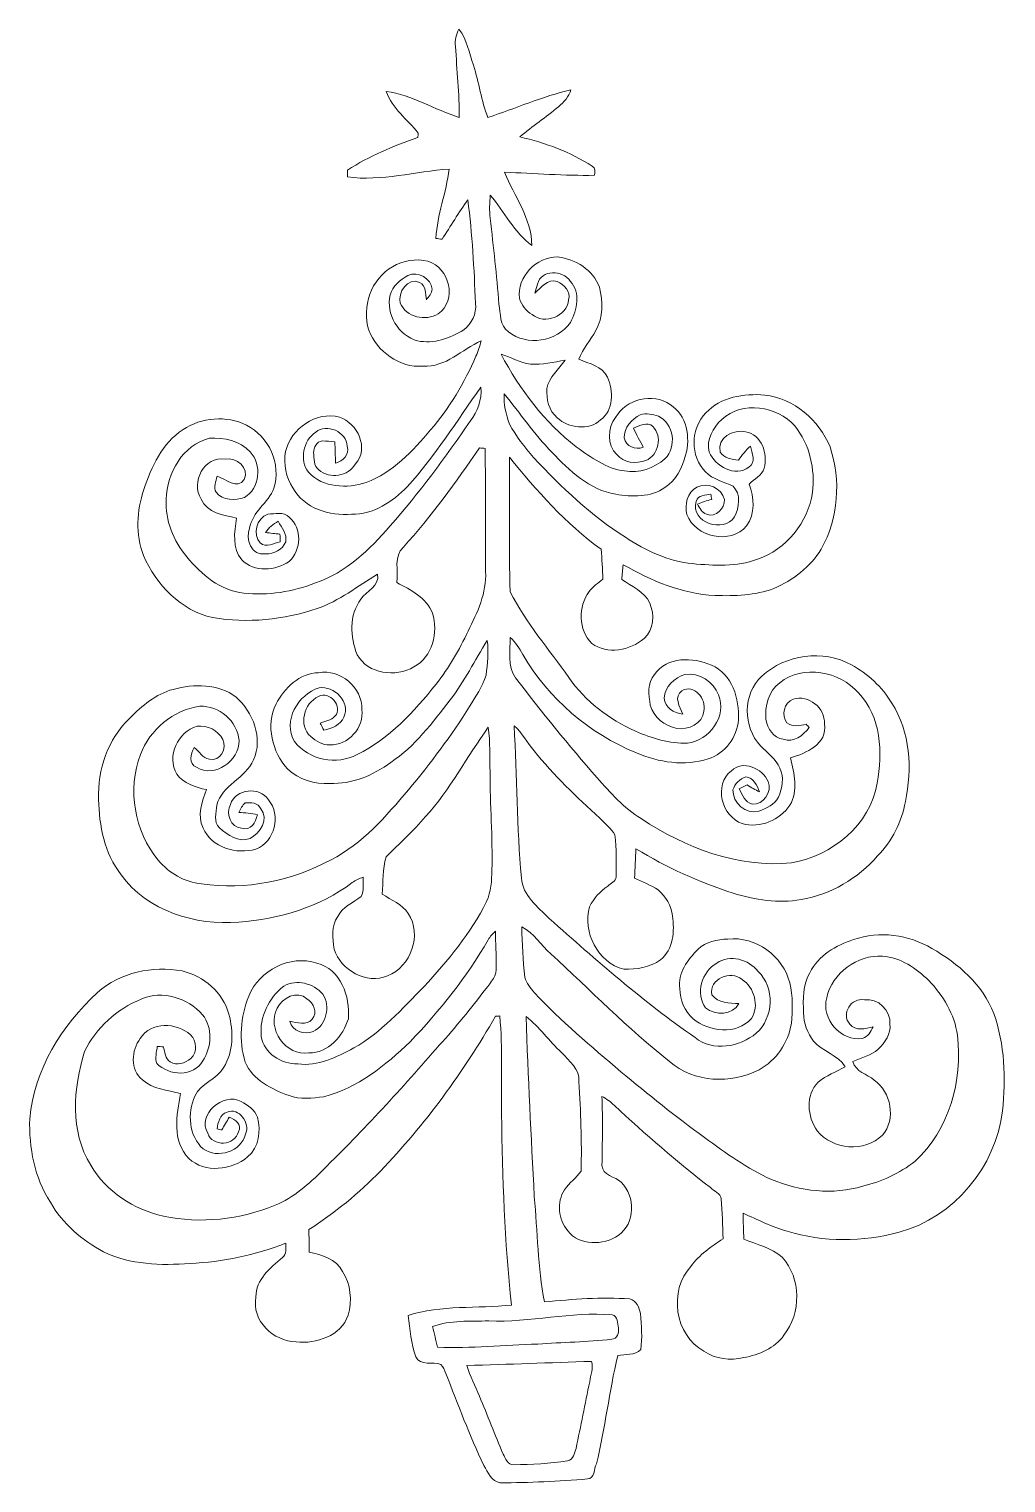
# Model space of a CAD drawing. Header units: centimetres. Extents: x -10.7 to 10.7, y -16 to 16.
import ezdxf

# ---------------------------------------------------------------- set-up
doc = ezdxf.new("R2010")
doc.units = ezdxf.units.CM
doc.header["$MEASUREMENT"] = 0
doc.layers.add('Layer 1', color=7, linetype='Continuous')

msp = doc.modelspace()

# ---------------------------------------------------------------- linework, layer by layer
at = {"layer": 'Layer 1', "color": 8, "lineweight": 9}
for points, knots in [([(-1.34768, 15.59312), (-1.3759, 15.72823), (-1.3318, 15.85664), (-1.27465, 15.97482), (-1.27465, 15.97482), (-1.09579, 15.74411), (-1.05099, 15.44777), (-0.95786, 15.1786), (-0.95786, 15.1786), (-0.83086, 14.80184), (-0.78711, 14.40038), (-0.63754, 14.03137), (-0.63754, 14.03137), (-0.02829, 14.23034), (0.5605, 14.49245), (1.18491, 14.64309), (1.18491, 14.64309), (1.15034, 14.48575), (1.02863, 14.37251), (0.91328, 14.26914), (0.91328, 14.26914), (0.64023, 14.0349), (0.33578, 13.83981), (0.06484, 13.60345), (0.06484, 13.60345), (0.624, 13.47645), (1.17398, 13.27466), (1.65517, 12.95928), (1.65517, 12.95928), (1.73525, 12.92083), (1.71514, 12.83228), (1.70703, 12.76102), (1.70703, 12.76102), (1.04521, 12.74938), (0.38587, 12.80441), (-0.27488, 12.8291), (-0.27488, 12.8291), (-0.05686, 12.29817), (0.31884, 11.81945), (0.32943, 11.22044), (0.32943, 11.22044), (-0.06357, 11.5076), (-0.27806, 11.96233), (-0.58638, 12.32745), (-0.58638, 12.32745), (-0.59979, 12.15706), (-0.60931, 11.98596), (-0.58638, 11.81593), (-0.58638, 11.81593), (-0.51724, 11.18763), (-0.44351, 10.55968), (-0.39553, 9.92927), (-0.39553, 9.92927), (-0.35602, 9.72431), (-0.38565, 9.45196), (-0.1881, 9.32108), (-0.1881, 9.32108), (0.22007, 9.00005), (0.88011, 9.09566), (1.17504, 9.5271), (1.17504, 9.5271), (1.32426, 9.80403), (1.40716, 10.17868), (1.1701, 10.43198), (1.1701, 10.43198), (1.01629, 10.68774), (0.52275, 10.69621), (0.45325, 10.36742), (0.45325, 10.36742), (0.42962, 10.30392), (0.4088, 10.23936), (0.39081, 10.1741), (0.39081, 10.1741), (0.54215, 10.28381), (0.66386, 10.49724), (0.88611, 10.42986), (0.88611, 10.42986), (1.03357, 10.35613), (1.1895, 10.20796), (1.13482, 10.0217), (1.13482, 10.0217), (1.10307, 9.66433), (0.60495, 9.46501), (0.33366, 9.70138), (0.33366, 9.70138), (0.19714, 9.77793), (0.10189, 9.91163), (0.05391, 10.05839), (0.05391, 10.05839), (-0.00183, 10.52652), (0.43068, 10.97773), (0.89669, 10.96644), (0.89669, 10.96644), (1.28793, 10.92128), (1.67563, 10.68421), (1.81145, 10.29969), (1.81145, 10.29969), (1.89823, 9.99065), (1.89188, 9.63893), (1.73701, 9.35142), (1.73701, 9.35142), (1.62201, 9.1334), (1.44209, 8.95313), (1.35989, 8.71713), (1.35989, 8.71713), (1.58426, 8.61764), (1.87812, 8.5739), (1.98995, 8.32343), (1.98995, 8.32343), (2.12436, 8.03097), (2.12577, 7.59106), (1.83755, 7.38292), (1.83755, 7.38292), (1.57403, 7.14726), (1.13482, 7.19771), (0.88752, 7.43196), (0.88752, 7.43196), (0.69738, 7.58118), (0.64516, 7.844), (0.6561, 8.07189), (0.6561, 8.07189), (0.70761, 8.3266), (0.91257, 8.49876), (1.06179, 8.69666), (1.06179, 8.69666), (0.80885, 8.65398), (0.55556, 8.59577), (0.29768, 8.60847), (0.29768, 8.60847), (0.07084, 8.64798), (-0.13236, 8.75875), (-0.34861, 8.83037), (-0.34861, 8.83037), (0.06343, 8.0539), (0.60565, 7.33106), (1.30486, 6.79061), (1.30486, 6.79061), (1.62659, 6.56553), (1.96173, 6.31048), (2.3646, 6.26461), (2.3646, 6.26461), (2.68281, 6.19688), (3.01266, 6.32706), (3.25325, 6.53167), (3.25325, 6.53167), (3.52066, 6.79096), (3.44763, 7.30496), (3.10896, 7.46618), (3.10896, 7.46618), (2.98161, 7.51133), (2.83838, 7.53426), (2.70715, 7.49969), (2.70715, 7.49969), (2.52618, 7.39985), (2.34908, 7.21394), (2.35825, 6.9931), (2.35825, 6.9931), (2.3893, 6.80048), (2.60696, 6.71688), (2.777, 6.7832), (2.777, 6.7832), (2.70186, 6.9229), (2.62425, 7.06224), (2.55898, 7.20688), (2.55898, 7.20688), (2.69445, 7.24604), (2.86414, 7.35823), (2.9869, 7.23899), (2.9869, 7.23899), (3.20527, 7.02873), (3.11037, 6.60681), (2.8338, 6.49251), (2.8338, 6.49251), (2.61896, 6.41525), (2.34908, 6.43853), (2.19492, 6.62268), (2.19492, 6.62268), (1.96843, 6.82976), (1.99454, 7.20759), (2.16669, 7.44078), (2.16669, 7.44078), (2.396, 7.83871), (2.98584, 7.99852), (3.36438, 7.72018), (3.36438, 7.72018), (3.74255, 7.49581), (3.81664, 6.99945), (3.70516, 6.60681), (3.70516, 6.60681), (3.62755, 6.33552), (3.49631, 6.05577), (3.25219, 5.89737), (3.25219, 5.89737), (2.93857, 5.67971), (2.53147, 5.69417), (2.17058, 5.74921), (2.17058, 5.74921), (1.59414, 5.8494), (1.15352, 6.26814), (0.76617, 6.6756), (0.76617, 6.6756), (0.38164, 7.07353), (0.07155, 7.53356), (-0.28123, 7.95724), (-0.28123, 7.95724), (-0.29922, 7.7297), (-0.23325, 7.50675), (-0.16517, 7.29226), (-0.16517, 7.29226), (-0.01982, 7.02697), (0.16927, 6.78743), (0.36753, 6.55954), (0.36753, 6.55954), (0.97113, 5.90196), (1.63224, 5.28742), (2.38577, 4.80411), (2.38577, 4.80411), (2.82851, 4.51131), (3.32416, 4.27671), (3.85932, 4.22591), (3.85932, 4.22591), (4.3331, 4.18217), (4.83052, 4.15006), (5.28419, 4.32222), (5.28419, 4.32222), (5.91743, 4.53741), (6.39474, 5.13149), (6.49563, 5.78801), (6.49563, 5.78801), (6.55807, 6.30236), (6.43142, 6.84634), (6.10616, 7.25486), (6.10616, 7.25486), (5.71634, 7.69478), (4.9554, 7.80943), (4.50349, 7.39738), (4.50349, 7.39738), (4.3077, 7.22099), (4.1553, 6.94618), (4.2248, 6.67666), (4.2248, 6.67666), (4.35568, 6.36692), (4.7963, 6.1168), (5.09792, 6.34364), (5.09792, 6.34364), (5.25914, 6.44841), (5.16883, 6.66114), (5.13038, 6.81036), (5.13038, 6.81036), (5.02949, 6.71864), (4.94694, 6.60998), (4.86721, 6.49992), (4.86721, 6.49992), (4.72645, 6.5232), (4.54865, 6.54119), (4.46751, 6.67878), (4.46751, 6.67878), (4.37932, 6.99345), (4.7642, 7.18607), (5.02349, 7.12433), (5.02349, 7.12433), (5.38297, 7.06789), (5.51561, 6.63538), (5.43483, 6.32388), (5.43483, 6.32388), (5.37662, 6.16654), (5.21787, 6.08082), (5.1011, 5.97357), (5.1011, 5.97357), (5.21081, 5.67548), (5.24221, 5.32587), (5.04677, 5.05423), (5.04677, 5.05423), (4.69646, 4.63478), (3.92035, 4.8087), (3.73338, 5.30365), (3.73338, 5.30365), (3.68223, 5.51884), (3.73797, 5.79754), (3.95281, 5.90302), (3.95281, 5.90302), (4.17541, 6.03108), (4.50279, 5.88608), (4.56064, 5.63773), (4.56064, 5.63773), (4.57476, 5.44088), (4.36979, 5.23133), (4.16483, 5.31141), (4.16483, 5.31141), (4.06287, 5.34492), (4.01631, 5.44899), (3.96445, 5.53331), (3.96445, 5.53331), (4.0664, 5.57564), (4.17118, 5.61127), (4.27948, 5.63455), (4.27948, 5.63455), (4.27384, 5.67442), (4.2689, 5.71428), (4.26361, 5.75379), (4.26361, 5.75379), (4.15812, 5.72663), (3.96621, 5.74109), (3.94187, 5.59328), (3.94187, 5.59328), (3.79759, 5.12938), (4.55359, 4.8849), (4.77831, 5.2532), (4.77831, 5.2532), (4.88767, 5.45252), (4.92824, 5.75908), (4.74938, 5.92842), (4.74938, 5.92842), (4.54336, 6.02437), (4.31194, 6.07941), (4.14049, 6.24027), (4.14049, 6.24027), (3.80499, 6.5867), (3.80782, 7.19842), (4.15142, 7.53849), (4.15142, 7.53849), (4.47139, 7.89374), (4.99456, 7.96712), (5.44717, 7.93219), (5.44717, 7.93219), (6.09029, 7.86164), (6.63604, 7.3801), (6.87981, 6.79484), (6.87981, 6.79484), (7.12322, 6.06212), (7.06889, 5.2211), (6.68684, 4.54518), (6.68684, 4.54518), (6.44906, 4.14936), (6.06524, 3.86184), (5.64685, 3.67946), (5.64685, 3.67946), (5.23516, 3.52388), (4.78713, 3.51224), (4.35321, 3.52565), (4.35321, 3.52565), (3.63037, 3.56128), (2.95409, 3.85161), (2.33285, 4.20263), (2.33285, 4.20263), (2.32121, 4.09538), (2.3131, 3.98602), (2.30357, 3.87772), (2.30357, 3.87772), (2.52406, 3.72673), (2.79534, 3.61243), (2.91882, 3.36055), (2.91882, 3.36055), (3.02641, 3.10549), (3.01195, 2.77741), (2.79429, 2.58091), (2.79429, 2.58091), (2.48913, 2.31562), (1.9836, 2.22143), (1.64317, 2.47331), (1.64317, 2.47331), (1.34896, 2.76753), (1.33978, 3.28611), (1.58673, 3.61102), (1.58673, 3.61102), (1.66504, 3.72426), (1.78287, 3.7994), (1.88835, 3.88407), (1.88835, 3.88407), (1.88094, 4.1042), (1.87071, 4.32328), (1.84814, 4.54165), (1.84814, 4.54165), (1.07273, 5.10433), (0.43597, 5.82788), (-0.16693, 6.56553), (-0.16693, 6.56553), (-0.14859, 5.57881), (-0.18916, 4.58821), (-0.14647, 3.60396), (-0.14647, 3.60396), (0.20066, 2.92804), (0.7009, 2.34173), (1.14011, 1.72401), (1.14011, 1.72401), (1.49747, 1.1959), (2.02805, 0.80538), (2.60414, 0.54326), (2.60414, 0.54326), (2.96609, 0.3891), (3.35097, 0.25928), (3.75067, 0.28362), (3.75067, 0.28362), (4.22198, 0.33125), (4.63155, 0.88193), (4.42624, 1.33878), (4.42624, 1.33878), (4.31899, 1.63017), (4.00043, 1.83796), (3.68893, 1.79245), (3.68893, 1.79245), (3.46915, 1.71519), (3.24196, 1.52046), (3.23455, 1.2714), (3.23455, 1.2714), (3.24831, 1.05832), (3.45292, 0.93555), (3.6473, 0.91791), (3.6473, 0.91791), (3.57957, 1.07631), (3.4374, 1.30456), (3.62578, 1.43156), (3.62578, 1.43156), (3.89037, 1.59489), (4.17259, 1.23894), (4.10591, 0.98671), (4.10591, 0.98671), (4.09462, 0.70625), (3.75525, 0.56831), (3.51219, 0.60324), (3.51219, 0.60324), (3.2536, 0.66462), (2.99572, 0.84383), (2.93046, 1.11441), (2.93046, 1.11441), (2.89518, 1.33913), (2.85532, 1.6023), (3.02324, 1.78786), (3.02324, 1.78786), (3.29206, 2.18933), (3.8752, 2.17239), (4.27313, 1.996), (4.27313, 1.996), (4.72998, 1.79809), (4.89649, 1.25305), (4.8658, 0.79303), (4.8658, 0.79303), (4.84392, 0.40674), (4.57017, 0.05537), (4.20328, -0.06528), (4.20328, -0.06528), (3.68258, -0.23426), (3.11849, -0.14077), (2.62425, 0.06631), (2.62425, 0.06631), (1.5892, 0.49141), (0.69279, 1.25729), (0.13081, 2.22672), (0.13081, 2.22672), (0.05461, 2.36466), (-0.03288, 2.49765), (-0.14823, 2.60596), (-0.14823, 2.60596), (-0.14224, 2.31209), (-0.21738, 1.97484), (-0.03041, 1.71801), (-0.03041, 1.71801), (0.54109, 0.96519), (1.13976, 0.23282), (1.75994, -0.4805), (1.75994, -0.4805), (2.05769, -0.80541), (2.34767, -1.14866), (2.73043, -1.37902), (2.73043, -1.37902), (3.6981, -2.02002), (4.85662, -2.4684), (6.0342, -2.35022), (6.0342, -2.35022), (6.92249, -2.19782), (7.76457, -1.51978), (7.91274, -0.59762), (7.91274, -0.59762), (8.03868, 0.07583), (8.00799, 0.86288), (7.50352, 1.38323), (7.50352, 1.38323), (7.09218, 1.86759), (6.28855, 2.01364), (5.77632, 1.60865), (5.77632, 1.60865), (5.52373, 1.42733), (5.44153, 1.09325), (5.47293, 0.79797), (5.47293, 0.79797), (5.49939, 0.59795), (5.64156, 0.39898), (5.85075, 0.36617), (5.85075, 0.36617), (6.08429, 0.27868), (6.28432, 0.45507), (6.4219, 0.62088), (6.4219, 0.62088), (6.40602, 0.63922), (6.37427, 0.67626), (6.35805, 0.69461), (6.35805, 0.69461), (6.2187, 0.67097), (6.05219, 0.62476), (5.93366, 0.73059), (5.93366, 0.73059), (5.79431, 0.8911), (5.87474, 1.17297), (6.07089, 1.24494), (6.07089, 1.24494), (6.40744, 1.35395), (6.78209, 1.05444), (6.75527, 0.70237), (6.75527, 0.70237), (6.83289, 0.26069), (6.35099, 0.06066), (6.01338, -0.04411), (6.01338, -0.04411), (6.08676, -0.38489), (6.19259, -0.76096), (5.99892, -1.08269), (5.99892, -1.08269), (5.77385, -1.40901), (5.34169, -1.5988), (4.95117, -1.48909), (4.95117, -1.48909), (4.50032, -1.32963), (4.31158, -0.63642), (4.71375, -0.32704), (4.71375, -0.32704), (4.96493, -0.07939), (5.39814, -0.27518), (5.52161, -0.56481), (5.52161, -0.56481), (5.61369, -0.79306), (5.41719, -1.08092), (5.16919, -1.05694), (5.16919, -1.05694), (5.01149, -1.02554), (4.95223, -0.84809), (4.88379, -0.72638), (4.88379, -0.72638), (4.94129, -0.69675), (4.99915, -0.66747), (5.057, -0.63748), (5.057, -0.63748), (5.14626, -0.69287), (5.23692, -0.74543), (5.33217, -0.79059), (5.33217, -0.79059), (5.27608, -0.65336), (5.19776, -0.4685), (5.02737, -0.46321), (5.02737, -0.46321), (4.90072, -0.50625), (4.77866, -0.61385), (4.74656, -0.74684), (4.74656, -0.74684), (4.73597, -1.02589), (5.03337, -1.3), (5.31312, -1.21357), (5.31312, -1.21357), (5.48104, -1.15571), (5.66307, -1.07034), (5.75092, -0.90665), (5.75092, -0.90665), (5.82959, -0.70804), (5.87404, -0.47097), (5.78055, -0.26989), (5.78055, -0.26989), (5.68318, -0.07022), (5.50644, 0.06948), (5.35228, 0.22153), (5.35228, 0.22153), (4.9614, 0.6364), (4.95717, 1.36241), (5.38262, 1.75611), (5.38262, 1.75611), (5.90191, 2.22884), (6.72882, 2.34455), (7.349, 2.00412), (7.349, 2.00412), (7.70742, 1.80127), (8.02598, 1.51905), (8.23624, 1.16204), (8.23624, 1.16204), (8.64616, 0.52704), (8.68709, -0.28118), (8.5361, -1.00472), (8.5361, -1.00472), (8.45849, -1.45205), (8.24294, -1.87256), (7.92544, -2.19747), (7.92544, -2.19747), (7.4954, -2.69524), (6.89392, -3.04554), (6.24481, -3.15773), (6.24481, -3.15773), (5.74598, -3.24945), (5.23339, -3.15949), (4.75256, -3.01909), (4.75256, -3.01909), (4.00643, -2.77567), (3.28676, -2.44935), (2.61543, -2.04224), (2.61543, -2.04224), (2.60202, -2.25673), (2.59285, -2.47157), (2.58579, -2.68677), (2.58579, -2.68677), (2.76007, -2.77002), (2.94492, -2.83564), (3.10544, -2.94535), (3.10544, -2.94535), (3.26419, -3.09634), (3.40318, -3.28826), (3.41764, -3.51509), (3.41764, -3.51509), (3.46809, -3.8467), (3.43564, -4.25592), (3.15412, -4.48206), (3.15412, -4.48206), (2.92658, -4.65174), (2.62354, -4.69443), (2.34767, -4.68772), (2.34767, -4.68772), (1.77617, -4.54802), (1.43362, -3.86681), (1.59802, -3.31436), (1.59802, -3.31436), (1.68727, -3.13127), (1.82591, -2.97711), (1.99383, -2.86316), (1.99383, -2.86316), (2.05874, -2.80142), (2.17093, -2.75909), (2.18116, -2.65714), (2.18116, -2.65714), (2.18539, -2.35022), (2.18433, -2.04189), (2.15435, -1.73674), (2.15435, -1.73674), (2.06651, -1.59563), (1.93986, -1.4845), (1.82274, -1.3695), (1.82274, -1.3695), (1.31086, -0.9063), (0.81062, -0.42617), (0.37776, 0.11288), (0.37776, 0.11288), (0.22783, 0.29385), (0.11353, 0.50305), (-0.06004, 0.66286), (-0.06004, 0.66286), (-0.0043, -0.45016), (-0.00465, -1.56846), (0.09942, -2.67866), (0.09942, -2.67866), (0.12129, -3.06953), (0.46031, -3.31683), (0.71149, -3.57401), (0.71149, -3.57401), (1.7423, -4.49017), (2.78088, -5.40598), (3.91683, -6.19091), (3.91683, -6.19091), (4.30982, -6.50418), (4.89719, -6.40187), (5.2595, -6.09354), (5.2595, -6.09354), (5.64156, -5.75629), (5.67683, -5.09377), (5.29901, -4.73641), (5.29901, -4.73641), (5.09687, -4.47077), (4.67565, -4.35294), (4.39025, -4.55508), (4.39025, -4.55508), (4.06358, -4.73782), (3.91577, -5.22994), (4.14578, -5.53721), (4.14578, -5.53721), (4.36626, -5.71572), (4.73527, -5.70372), (4.87956, -5.44055), (4.87956, -5.44055), (4.6693, -5.43985), (4.42306, -5.43844), (4.2823, -5.25005), (4.2823, -5.25005), (4.21492, -4.9001), (4.69999, -4.70501), (4.94623, -4.91209), (4.94623, -4.91209), (5.21963, -5.09095), (5.33217, -5.49453), (5.15155, -5.77499), (5.15155, -5.77499), (4.81994, -6.14011), (4.22586, -6.06426), (3.8692, -5.77746), (3.8692, -5.77746), (3.68928, -5.60671), (3.57569, -5.36647), (3.58133, -5.11635), (3.58133, -5.11635), (3.52242, -4.77521), (3.75702, -4.47641), (3.97927, -4.24922), (3.97927, -4.24922), (4.15142, -4.07812), (4.40331, -4.03403), (4.63684, -4.02627), (4.63684, -4.02627), (5.24574, -3.95642), (5.85075, -4.40092), (5.99645, -4.99041), (5.99645, -4.99041), (6.0663, -5.28145), (6.05607, -5.58519), (6.02996, -5.88117), (6.02996, -5.88117), (5.96294, -6.30239), (5.69906, -6.69538), (5.32053, -6.89752), (5.32053, -6.89752), (4.70775, -7.2242), (3.88931, -7.17622), (3.35379, -6.71831), (3.35379, -6.71831), (2.43481, -5.98559), (1.60754, -5.1481), (0.74676, -4.35012), (0.74676, -4.35012), (0.52698, -4.16103), (0.37317, -3.88939), (0.10859, -3.75604), (0.10859, -3.75604), (0.11318, -4.1254), (0.1294, -4.49511), (0.17703, -4.862), (0.17703, -4.862), (0.20878, -4.99429), (0.29803, -5.10365), (0.38517, -5.2049), (0.38517, -5.2049), (0.9676, -5.83566), (1.63259, -6.38212), (2.28276, -6.94092), (2.28276, -6.94092), (2.8853, -7.43445), (3.48502, -7.93293), (4.11967, -8.38554), (4.11967, -8.38554), (4.58746, -8.72774), (5.06265, -9.06993), (5.59252, -9.31017), (5.59252, -9.31017), (6.22223, -9.56452), (6.94154, -9.65977), (7.59947, -9.45446), (7.59947, -9.45446), (8.01399, -9.35603), (8.40945, -9.17294), (8.74635, -8.91118), (8.74635, -8.91118), (9.50236, -8.21903), (9.79728, -7.13777), (9.6791, -6.14046), (9.6791, -6.14046), (9.62018, -5.67903), (9.36689, -5.26734), (9.05151, -4.93537), (9.05151, -4.93537), (8.7714, -4.66973), (8.43309, -4.42984), (8.03586, -4.3995), (8.03586, -4.3995), (7.48235, -4.36493), (6.92602, -4.7731), (6.80819, -5.31637), (6.80819, -5.31637), (6.67625, -5.77569), (7.12181, -6.28934), (7.59524, -6.20749), (7.59524, -6.20749), (7.71342, -6.17151), (7.77692, -6.05721), (7.82666, -5.95314), (7.82666, -5.95314), (7.65768, -5.98912), (7.44107, -6.06356), (7.31619, -5.89422), (7.31619, -5.89422), (7.11229, -5.67374), (7.34971, -5.29909), (7.63546, -5.36294), (7.63546, -5.36294), (7.93461, -5.30826), (8.21824, -5.60107), (8.19708, -5.89352), (8.19708, -5.89352), (8.22107, -6.11295), (8.08877, -6.30027), (7.9392, -6.44421), (7.9392, -6.44421), (7.78362, -6.58708), (7.57019, -6.63047), (7.38287, -6.71584), (7.38287, -6.71584), (7.44107, -6.94656), (7.69261, -6.99031), (7.851, -7.12577), (7.851, -7.12577), (8.22283, -7.38718), (8.33466, -7.98337), (8.03374, -8.33897), (8.03374, -8.33897), (7.63722, -8.71821), (6.93978, -8.66), (6.59582, -8.23879), (6.59582, -8.23879), (6.38168, -7.93257), (6.33406, -7.45209), (6.6191, -7.17269), (6.6191, -7.17269), (6.79514, -7.02135), (7.01562, -6.94621), (7.21389, -6.8312), (7.21389, -6.8312), (7.0509, -6.56944), (6.71788, -6.49465), (6.51609, -6.27275), (6.51609, -6.27275), (6.38768, -6.08931), (6.29737, -5.87306), (6.29843, -5.64587), (6.29843, -5.64587), (6.28749, -5.34883), (6.27691, -5.02886), (6.43707, -4.76463), (6.43707, -4.76463), (6.62122, -4.38257), (7.0121, -4.16491), (7.39874, -4.03614), (7.39874, -4.03614), (7.96424, -3.83788), (8.60877, -3.92749), (9.11924, -4.23158), (9.11924, -4.23158), (9.69674, -4.56072), (10.22872, -5.0271), (10.47814, -5.65927), (10.47814, -5.65927), (10.72156, -6.34296), (10.74519, -7.0845), (10.67111, -7.80064), (10.67111, -7.80064), (10.52471, -9.0276), (9.60607, -10.14802), (8.40134, -10.46517), (8.40134, -10.46517), (7.60194, -10.68671), (6.73517, -10.69412), (5.94142, -10.444), (5.94142, -10.444), (5.60028, -10.35969), (5.29089, -10.19), (4.97057, -10.05171), (4.97057, -10.05171), (4.96846, -10.24186), (4.98045, -10.432), (4.98927, -10.6225), (4.98927, -10.6225), (5.27537, -10.73892), (5.58829, -10.81089), (5.82853, -11.01691), (5.82853, -11.01691), (6.25116, -11.48222), (6.24904, -12.24564), (5.86698, -12.73423), (5.86698, -12.73423), (5.66731, -13.02175), (5.31524, -13.15862), (4.98433, -13.2253), (4.98433, -13.2253), (4.69047, -13.29021), (4.36132, -13.26234), (4.11015, -13.08489), (4.11015, -13.08489), (3.46315, -12.73317), (3.32874, -11.7521), (3.82263, -11.21941), (3.82263, -11.21941), (4.00714, -10.96223), (4.27031, -10.78584), (4.53031, -10.61404), (4.53031, -10.61404), (4.52431, -10.32194), (4.51161, -10.02913), (4.48974, -9.73809), (4.48974, -9.73809), (4.47951, -9.6125), (4.32393, -9.56946), (4.25337, -9.48515), (4.25337, -9.48515), (3.51536, -8.92529), (2.81969, -8.31216), (2.14059, -7.68246), (2.14059, -7.68246), (2.06051, -7.60237), (1.96738, -7.53746), (1.8693, -7.48208), (1.8693, -7.48208), (1.88694, -7.98761), (1.87565, -8.49349), (1.8693, -8.99937), (1.8693, -8.99937), (1.87812, -9.22374), (2.15646, -9.24138), (2.29122, -9.36944), (2.29122, -9.36944), (2.60731, -9.68024), (2.60872, -10.27714), (2.22667, -10.5396), (2.22667, -10.5396), (1.89929, -10.75938), (1.37047, -10.77385), (1.11648, -10.43659), (1.11648, -10.43659), (0.91151, -10.19212), (0.86424, -9.80547), (1.04804, -9.5363), (1.04804, -9.5363), (1.14928, -9.38249), (1.31015, -9.27772), (1.41034, -9.12426), (1.41034, -9.12426), (1.42621, -8.47056), (1.40258, -7.81369), (1.36201, -7.16105), (1.36201, -7.16105), (1.38847, -6.87883), (1.14117, -6.7035), (0.97713, -6.51864), (0.97713, -6.51864), (0.71043, -6.26252), (0.49135, -5.95737), (0.20102, -5.7263), (0.20102, -5.7263), (0.24617, -7.04604), (0.31003, -8.36543), (0.38199, -9.68412), (0.38199, -9.68412), (0.44937, -10.4567), (0.45784, -11.23704), (0.60424, -12.00081), (0.60424, -12.00081), (1.22725, -11.93942), (1.85484, -11.8925), (2.48067, -11.93449), (2.48067, -11.93449), (2.62178, -11.97259), (2.69304, -12.12393), (2.71244, -12.25834), (2.71244, -12.25834), (2.73255, -12.51763), (2.76536, -12.78644), (2.7195, -13.04503), (2.7195, -13.04503), (2.59779, -13.18685), (2.38154, -13.14381), (2.21361, -13.1805), (2.21361, -13.1805), (2.0277, -13.96825), (1.94056, -14.77611), (1.74724, -15.56245), (1.74724, -15.56245), (1.68586, -15.66158), (1.71302, -15.88877), (1.55251, -15.89089), (1.55251, -15.89089), (0.91398, -15.93922), (0.27228, -15.97873), (-0.36801, -15.9745), (-0.36801, -15.9745), (-0.56416, -15.94416), (-0.64142, -15.74731), (-0.72573, -15.59597), (-0.72573, -15.59597), (-1.04111, -14.93733), (-1.29935, -14.25329), (-1.55934, -13.57173), (-1.55934, -13.57173), (-1.59039, -13.50329), (-1.61438, -13.42674), (-1.67188, -13.37594), (-1.67188, -13.37594), (-1.8391, -13.30644), (-2.12943, -13.41474), (-2.22116, -13.20978), (-2.22116, -13.20978), (-2.32276, -12.91627), (-2.35274, -12.60512), (-2.39331, -12.29926), (-2.39331, -12.29926), (-1.6613, -12.06113), (-0.8739, -12.15109), (-0.11895, -12.06889), (-0.11895, -12.06889), (-0.27347, -10.67436), (-0.31439, -9.27101), (-0.33873, -7.86907), (-0.33873, -7.86907), (-0.34544, -7.15117), (-0.31263, -6.43186), (-0.37683, -5.71572), (-0.37683, -5.71572), (-0.40082, -5.71713), (-0.4488, -5.72031), (-0.47244, -5.72207), (-0.47244, -5.72207), (-1.17305, -6.9515), (-2.02043, -8.1012), (-2.99833, -9.12461), (-2.99833, -9.12461), (-3.46823, -9.61532), (-4.0048, -10.03866), (-4.57136, -10.4119), (-4.57136, -10.4119), (-4.56995, -10.53572), (-4.56678, -10.78302), (-4.56536, -10.90684), (-4.56536, -10.90684), (-4.29161, -10.96505), (-3.97058, -11.05924), (-3.83406, -11.32841), (-3.83406, -11.32841), (-3.64673, -11.6064), (-3.62204, -11.97541), (-3.70776, -12.29326), (-3.70776, -12.29326), (-3.86651, -12.74975), (-4.41155, -12.9265), (-4.85288, -12.87887), (-4.85288, -12.87887), (-5.34465, -12.86652), (-5.84313, -12.41603), (-5.73482, -11.8918), (-5.73482, -11.8918), (-5.74364, -11.50833), (-5.41309, -11.25468), (-5.1538, -11.02361), (-5.1538, -11.02361), (-5.05819, -10.94847), (-5.08077, -10.81865), (-5.08183, -10.71246), (-5.08183, -10.71246), (-5.75246, -10.96999), (-6.46366, -11.1231), (-7.18227, -11.15485), (-7.18227, -11.15485), (-7.8208, -11.20529), (-8.49743, -11.18307), (-9.08445, -10.89944), (-9.08445, -10.89944), (-9.55752, -10.64544), (-9.98403, -10.28031), (-10.25285, -9.81076), (-10.25285, -9.81076), (-10.60492, -9.27066), (-10.72028, -8.60955), (-10.70723, -7.9742), (-10.70723, -7.9742), (-10.60598, -6.89717), (-10.00096, -5.92033), (-9.21568, -5.20066), (-9.21568, -5.20066), (-8.71579, -4.75581), (-8.00777, -4.60553), (-7.3576, -4.72547), (-7.3576, -4.72547), (-6.88064, -4.83766), (-6.46472, -5.20066), (-6.32784, -5.67691), (-6.32784, -5.67691), (-6.23224, -6.06074), (-6.22271, -6.49959), (-6.44355, -6.84461), (-6.44355, -6.84461), (-6.59384, -7.11484), (-6.94591, -7.19068), (-7.07855, -7.47784), (-7.07855, -7.47784), (-7.24648, -7.85285), (-7.21155, -8.35203), (-6.8937, -8.63848), (-6.8937, -8.63848), (-6.57726, -8.86179), (-6.05585, -8.69634), (-5.96307, -8.31287), (-5.96307, -8.31287), (-5.85477, -8.0751), (-6.10806, -7.71103), (-6.36912, -7.83203), (-6.36912, -7.83203), (-6.53069, -7.87295), (-6.56773, -8.06063), (-6.59031, -8.19998), (-6.59031, -8.19998), (-6.5642, -8.20457), (-6.51199, -8.21444), (-6.48589, -8.21903), (-6.48589, -8.21903), (-6.43332, -8.12519), (-6.37758, -8.03347), (-6.32079, -7.9421), (-6.32079, -7.9421), (-6.19484, -7.98831), (-6.03151, -8.10614), (-6.11829, -8.25889), (-6.11829, -8.25889), (-6.19484, -8.56405), (-6.69367, -8.60638), (-6.79386, -8.29241), (-6.79386, -8.29241), (-7.03375, -7.87507), (-6.45872, -7.3893), (-6.05973, -7.59356), (-6.05973, -7.59356), (-5.91756, -7.67646), (-5.75528, -7.77488), (-5.70166, -7.94175), (-5.70166, -7.94175), (-5.61841, -8.24267), (-5.67062, -8.60356), (-5.91862, -8.81452), (-5.91862, -8.81452), (-6.2721, -9.10838), (-6.85454, -9.1747), (-7.20943, -8.84909), (-7.20943, -8.84909), (-7.58655, -8.46668), (-7.47931, -7.89165), (-7.3897, -7.41928), (-7.3897, -7.41928), (-7.67686, -7.34873), (-8.00071, -7.32368), (-8.22967, -7.11695), (-8.22967, -7.11695), (-8.50166, -6.90634), (-8.47802, -6.46255), (-8.27588, -6.21031), (-8.27588, -6.21031), (-8.04305, -5.82649), (-7.47649, -5.8593), (-7.17098, -6.12953), (-7.17098, -6.12953), (-7.03481, -6.26499), (-7.01717, -6.51652), (-7.16463, -6.65058), (-7.16463, -6.65058), (-7.2874, -6.75042), (-7.47613, -6.8178), (-7.62007, -6.72149), (-7.62007, -6.72149), (-7.7386, -6.66011), (-7.73013, -6.49959), (-7.76964, -6.3934), (-7.76964, -6.3934), (-7.81409, -6.38988), (-7.85854, -6.3867), (-7.90299, -6.38423), (-7.90299, -6.38423), (-7.9164, -6.50806), (-7.95944, -6.64106), (-7.9104, -6.76135), (-7.9104, -6.76135), (-7.65182, -7.03264), (-7.10007, -7.06404), (-6.90181, -6.70385), (-6.90181, -6.70385), (-6.70849, -6.40752), (-6.67709, -5.97395), (-6.90851, -5.68997), (-6.90851, -5.68997), (-7.23095, -5.31849), (-7.79258, -5.13928), (-8.25542, -5.34495), (-8.25542, -5.34495), (-8.78917, -5.56156), (-9.25308, -5.97501), (-9.49967, -6.49924), (-9.49967, -6.49924), (-9.75473, -7.30287), (-9.82634, -8.25007), (-9.36561, -8.9962), (-9.36561, -8.9962), (-9.02694, -9.5804), (-8.42017, -9.97234), (-7.76753, -10.11415), (-7.76753, -10.11415), (-6.9512, -10.29054), (-6.08478, -10.18929), (-5.31361, -9.87638), (-5.31361, -9.87638), (-4.90509, -9.70599), (-4.56783, -9.4086), (-4.26127, -9.09639), (-4.26127, -9.09639), (-3.36557, -8.22609), (-2.52631, -7.30075), (-1.70539, -6.3606), (-1.70539, -6.3606), (-1.3445, -5.96549), (-1.01148, -5.54568), (-0.68446, -5.12199), (-0.68446, -5.12199), (-0.57298, -4.97771), (-0.42904, -4.82531), (-0.45762, -4.62422), (-0.45762, -4.62422), (-0.45374, -4.36634), (-0.46926, -4.10917), (-0.47067, -3.85199), (-0.47067, -3.85199), (-0.53206, -3.90879), (-0.59026, -3.96947), (-0.6333, -4.04144), (-0.6333, -4.04144), (-1.09685, -4.86411), (-1.70398, -5.59648), (-2.34604, -6.28475), (-2.34604, -6.28475), (-2.88896, -6.80157), (-3.50139, -7.30216), (-4.24293, -7.49054), (-4.24293, -7.49054), (-4.49481, -7.51735), (-4.76539, -7.56392), (-5.00739, -7.46444), (-5.00739, -7.46444), (-5.38981, -7.32862), (-5.80361, -7.12436), (-5.97048, -6.72925), (-5.97048, -6.72925), (-6.1197, -6.25935), (-6.07349, -5.73406), (-5.89463, -5.27898), (-5.89463, -5.27898), (-5.65721, -4.70924), (-4.99469, -4.36564), (-4.39462, -4.55367), (-4.39462, -4.55367), (-3.87674, -4.68949), (-3.66014, -5.29168), (-3.70282, -5.77569), (-3.70282, -5.77569), (-3.82065, -6.15175), (-4.14415, -6.54051), (-4.57242, -6.52605), (-4.57242, -6.52605), (-5.07583, -6.61424), (-5.51046, -5.98842), (-5.26986, -5.54709), (-5.26986, -5.54709), (-5.16262, -5.32131), (-4.8243, -5.13963), (-4.61475, -5.33789), (-4.61475, -5.33789), (-4.47011, -5.42891), (-4.36887, -5.64305), (-4.50081, -5.78698), (-4.50081, -5.78698), (-4.62393, -5.93973), (-4.83242, -5.8533), (-4.99258, -5.83319), (-4.99258, -5.83319), (-4.93402, -6.0498), (-4.67402, -6.1447), (-4.47788, -6.05615), (-4.47788, -6.05615), (-4.18331, -5.91962), (-4.09194, -5.49841), (-4.26515, -5.23382), (-4.26515, -5.23382), (-4.47329, -4.99641), (-4.83841, -4.90186), (-5.12416, -5.05814), (-5.12416, -5.05814), (-5.45401, -5.31673), (-5.66321, -5.74112), (-5.6177, -6.1641), (-5.6177, -6.1641), (-5.56514, -6.53522), (-5.17355, -6.77476), (-4.81725, -6.77123), (-4.81725, -6.77123), (-4.37486, -6.82591), (-3.96388, -6.62024), (-3.58605, -6.41951), (-3.58605, -6.41951), (-2.98069, -6.08472), (-2.52596, -5.55274), (-2.04194, -5.07155), (-2.04194, -5.07155), (-1.5223, -4.49828), (-1.00654, -3.90174), (-0.66964, -3.199), (-0.66964, -3.199), (-0.56451, -2.98592), (-0.55534, -2.74039), (-0.54828, -2.50791), (-0.54828, -2.50791), (-0.531, -1.78965), (-0.59309, -1.07281), (-0.5885, -0.35456), (-0.5885, -0.35456), (-0.60191, -0.02718), (-0.58427, 0.30267), (-0.62872, 0.62828), (-0.62872, 0.62828), (-1.09862, -0.01624), (-1.46445, -0.73979), (-2.00808, -1.33104), (-2.00808, -1.33104), (-2.27019, -1.65313), (-2.58593, -1.92406), (-2.87344, -2.2204), (-2.87344, -2.2204), (-2.95776, -2.48216), (-2.93694, -2.76685), (-2.95881, -3.03955), (-2.95881, -3.03955), (-2.75879, -3.16761), (-2.52349, -3.25721), (-2.38767, -3.46394), (-2.38767, -3.46394), (-2.08146, -3.92784), (-2.32664, -4.63869), (-2.84346, -4.83342), (-2.84346, -4.83342), (-3.30524, -5.03027), (-3.87357, -4.70889), (-4.01679, -4.2464), (-4.01679, -4.2464), (-4.05489, -4.00969), (-4.08206, -3.73805), (-3.93707, -3.52956), (-3.93707, -3.52956), (-3.83088, -3.31824), (-3.60016, -3.22722), (-3.42483, -3.08717), (-3.42483, -3.08717), (-3.34369, -2.96617), (-3.38991, -2.80283), (-3.37756, -2.6656), (-3.37756, -2.6656), (-3.46293, -2.69594), (-3.54725, -2.73157), (-3.62063, -2.78519), (-3.62063, -2.78519), (-4.33112, -3.33094), (-5.2307, -3.57859), (-6.11194, -3.65338), (-6.11194, -3.65338), (-7.06127, -3.7317), (-8.12383, -3.41349), (-8.69851, -2.61163), (-8.69851, -2.61163), (-9.06258, -2.14102), (-9.18428, -1.53707), (-9.19134, -0.95498), (-9.19134, -0.95498), (-9.22485, -0.30023), (-8.98285, 0.37323), (-8.50977, 0.83184), (-8.50977, 0.83184), (-8.23672, 1.0996), (-7.93298, 1.36065), (-7.55551, 1.4626), (-7.55551, 1.4626), (-7.09866, 1.58431), (-6.56032, 1.59278), (-6.16874, 1.29221), (-6.16874, 1.29221), (-5.80361, 0.96095), (-5.57149, 0.38804), (-5.7888, -0.08786), (-5.7888, -0.08786), (-5.95989, -0.49531), (-6.4873, -0.63995), (-6.5956, -1.08339), (-6.5956, -1.08339), (-6.60654, -1.2425), (-6.67392, -1.45522), (-6.53916, -1.58222), (-6.53916, -1.58222), (-6.35853, -1.73039), (-6.11018, -1.91313), (-5.86359, -1.81506), (-5.86359, -1.81506), (-5.65439, -1.69864), (-5.43108, -1.38572), (-5.62899, -1.16524), (-5.62899, -1.16524), (-5.68155, -1.01989), (-5.84948, -1.02413), (-5.97259, -1.02977), (-5.97259, -1.02977), (-6.03363, -1.08869), (-6.07102, -1.16594), (-6.10877, -1.24073), (-6.10877, -1.24073), (-5.97295, -1.24885), (-5.83642, -1.26084), (-5.70413, -1.29541), (-5.70413, -1.29541), (-5.74399, -1.45593), (-5.83819, -1.65807), (-6.05338, -1.58928), (-6.05338, -1.58928), (-6.29292, -1.57164), (-6.39981, -1.26049), (-6.29503, -1.06646), (-6.29503, -1.06646), (-6.18391, -0.72074), (-5.65333, -0.66218), (-5.46142, -0.96239), (-5.46142, -0.96239), (-5.17638, -1.30494), (-5.31784, -1.88455), (-5.73412, -2.04965), (-5.73412, -2.04965), (-6.15992, -2.17171), (-6.70567, -2.01684), (-6.89546, -1.5854), (-6.89546, -1.5854), (-7.03199, -1.30494), (-6.91733, -1.01002), (-6.82314, -0.74049), (-6.82314, -0.74049), (-7.06515, -0.69357), (-7.32197, -0.60785), (-7.47331, -0.39971), (-7.47331, -0.39971), (-7.71144, -0.01095), (-7.45179, 0.5355), (-7.0274, 0.65298), (-7.0274, 0.65298), (-6.80938, 0.67697), (-6.56209, 0.56267), (-6.46401, 0.36229), (-6.46401, 0.36229), (-6.36771, 0.17179), (-6.51658, -0.14007), (-6.75929, -0.07339), (-6.75929, -0.07339), (-6.90499, -0.05399), (-6.98048, 0.10758), (-7.09266, 0.18202), (-7.09266, 0.18202), (-7.16957, 0.04444), (-7.22531, -0.17252), (-7.04186, -0.25013), (-7.04186, -0.25013), (-6.63441, -0.49426), (-6.09854, -0.10549), (-6.10383, 0.34042), (-6.10383, 0.34042), (-6.14087, 0.75987), (-6.54868, 1.11335), (-6.96954, 1.08972), (-6.96954, 1.08972), (-7.55621, 1.01034), (-8.06386, 0.57854), (-8.27341, 0.03033), (-8.27341, 0.03033), (-8.56657, -0.73626), (-8.40535, -1.65913), (-7.88289, -2.28989), (-7.88289, -2.28989), (-7.64441, -2.57423), (-7.30327, -2.77743), (-6.92968, -2.81342), (-6.92968, -2.81342), (-5.95848, -2.95594), (-4.94813, -2.74498), (-4.08559, -2.28496), (-4.08559, -2.28496), (-3.39414, -1.92794), (-2.87662, -1.32893), (-2.38343, -0.74367), (-2.38343, -0.74367), (-1.89801, -0.16194), (-1.4394, 0.44378), (-1.03935, 1.0876), (-1.03935, 1.0876), (-0.90388, 1.30668), (-0.75466, 1.52328), (-0.67846, 1.77234), (-0.67846, 1.77234), (-0.6453, 2.02387), (-0.61602, 2.28175), (-0.65447, 2.53434), (-0.65447, 2.53434), (-0.92576, 2.10078), (-1.15259, 1.63899), (-1.46621, 1.23189), (-1.46621, 1.23189), (-1.85391, 0.73306), (-2.23809, 0.2113), (-2.77219, -0.14289), (-2.77219, -0.14289), (-3.15743, -0.42899), (-3.62486, -0.62655), (-4.11275, -0.60397), (-4.11275, -0.60397), (-4.44507, -0.62549), (-4.79008, -0.51648), (-5.03491, -0.28929), (-5.03491, -0.28929), (-5.38346, 0.08183), (-5.52316, 0.67485), (-5.29385, 1.14122), (-5.29385, 1.14122), (-5.11429, 1.49188), (-4.77456, 1.82138), (-4.35899, 1.82843), (-4.35899, 1.82843), (-3.8838, 1.91663), (-3.38956, 1.50741), (-3.40966, 1.01987), (-3.40966, 1.01987), (-3.34793, 0.62158), (-3.71199, 0.22259), (-4.11451, 0.24446), (-4.11451, 0.24446), (-4.27432, 0.22859), (-4.41226, 0.33513), (-4.53256, 0.42403), (-4.53256, 0.42403), (-4.80737, 0.67062), (-4.68601, 1.16486), (-4.35934, 1.3035), (-4.35934, 1.3035), (-4.12086, 1.44814), (-3.80901, 1.07208), (-3.9981, 0.871), (-3.9981, 0.871), (-4.08488, 0.7821), (-4.21576, 0.76481), (-4.32618, 0.71718), (-4.32618, 0.71718), (-4.29796, 0.66674), (-4.26903, 0.61664), (-4.2401, 0.56584), (-4.2401, 0.56584), (-4.06371, 0.59583), (-3.88062, 0.68332), (-3.80231, 0.853), (-3.80231, 0.853), (-3.64567, 1.17685), (-4.02103, 1.54762), (-4.34488, 1.49788), (-4.34488, 1.49788), (-4.8116, 1.35536), (-5.15591, 0.76551), (-4.88816, 0.31466), (-4.88816, 0.31466), (-4.57595, -0.09244), (-3.96035, -0.20639), (-3.51021, 0.02856), (-3.51021, 0.02856), (-2.80606, 0.38169), (-2.25961, 0.96942), (-1.7763, 1.57761), (-1.7763, 1.57761), (-1.49196, 1.93356), (-1.27077, 2.33396), (-1.07004, 2.74142), (-1.07004, 2.74142), (-0.87108, 3.15276), (-0.66153, 3.58209), (-0.68939, 4.05376), (-0.68939, 4.05376), (-0.68904, 4.9551), (-0.68446, 5.8561), (-0.70068, 6.75709), (-0.70068, 6.75709), (-0.7409, 6.76133), (-0.78112, 6.76591), (-0.82133, 6.76979), (-0.82133, 6.76979), (-1.34274, 6.01626), (-1.87931, 5.26908), (-2.49597, 4.58927), (-2.49597, 4.58927), (-2.71646, 4.39242), (-2.6018, 4.06787), (-2.63567, 3.80858), (-2.63567, 3.80858), (-2.33193, 3.64806), (-1.98762, 3.47767), (-1.85674, 3.13795), (-1.85674, 3.13795), (-1.72092, 2.71285), (-1.85674, 2.18368), (-2.26208, 1.95438), (-2.26208, 1.95438), (-2.66389, 1.72719), (-3.27032, 1.79351), (-3.50985, 2.22354), (-3.50985, 2.22354), (-3.66896, 2.60913), (-3.69365, 3.09561), (-3.42801, 3.44204), (-3.42801, 3.44204), (-3.3063, 3.63395), (-3.01596, 3.72003), (-3.06147, 3.99449), (-3.06147, 3.99449), (-3.4968, 3.73061), (-3.90461, 3.40641), (-4.39039, 3.23743), (-4.39039, 3.23743), (-5.12416, 2.99119), (-5.92179, 2.90934), (-6.68626, 3.03952), (-6.68626, 3.03952), (-7.39111, 3.19298), (-7.91922, 3.76836), (-8.20956, 4.40336), (-8.20956, 4.40336), (-8.37748, 4.86903), (-8.36196, 5.38761), (-8.19898, 5.85222), (-8.19898, 5.85222), (-8.03423, 6.35246), (-7.79751, 6.87951), (-7.33608, 7.17302), (-7.33608, 7.17302), (-6.93074, 7.44677), (-6.38252, 7.48099), (-5.94155, 7.27285), (-5.94155, 7.27285), (-5.45225, 7.02132), (-5.17461, 6.4149), (-5.34042, 5.88397), (-5.34042, 5.88397), (-5.46601, 5.56082), (-5.81349, 5.3615), (-5.87629, 5.00767), (-5.87629, 5.00767), (-5.9733, 4.77448), (-5.8336, 4.37831), (-5.52386, 4.44287), (-5.52386, 4.44287), (-5.34077, 4.427), (-5.15274, 4.53636), (-5.08183, 4.70569), (-5.08183, 4.70569), (-5.04373, 4.88031), (-5.17144, 5.01543), (-5.24481, 5.15619), (-5.24481, 5.15619), (-5.35347, 5.09304), (-5.45366, 5.01437), (-5.52739, 4.91136), (-5.52739, 4.91136), (-5.4212, 4.89513), (-5.31396, 4.88561), (-5.20671, 4.87396), (-5.20671, 4.87396), (-5.20495, 4.81893), (-5.20319, 4.7639), (-5.20142, 4.70851), (-5.20142, 4.70851), (-5.34042, 4.67323), (-5.51398, 4.56423), (-5.63922, 4.67994), (-5.63922, 4.67994), (-5.82337, 4.8655), (-5.72001, 5.23239), (-5.47447, 5.31141), (-5.47447, 5.31141), (-5.32031, 5.32305), (-5.12522, 5.37456), (-5.00351, 5.24509), (-5.00351, 5.24509), (-4.70965, 5.00626), (-4.74034, 4.52401), (-5.00316, 4.2753), (-5.00316, 4.2753), (-5.30302, 4.06187), (-5.77186, 4.03682), (-6.04738, 4.3067), (-6.04738, 4.3067), (-6.26011, 4.5674), (-6.20966, 4.91947), (-6.16309, 5.22639), (-6.16309, 5.22639), (-6.44285, 5.29553), (-6.81044, 5.33681), (-6.9385, 5.6402), (-6.9385, 5.6402), (-7.17133, 6.01696), (-6.87606, 6.59869), (-6.40686, 6.52461), (-6.40686, 6.52461), (-6.16839, 6.56483), (-5.86676, 6.32917), (-5.99482, 6.0787), (-5.99482, 6.0787), (-6.13558, 5.84375), (-6.41498, 6.08928), (-6.58749, 6.14961), (-6.58749, 6.14961), (-6.61183, 6.03566), (-6.68203, 5.90337), (-6.60865, 5.7933), (-6.60865, 5.7933), (-6.46049, 5.61515), (-6.19061, 5.6028), (-5.98741, 5.68183), (-5.98741, 5.68183), (-5.65016, 5.87444), (-5.59548, 6.40467), (-5.86076, 6.68054), (-5.86076, 6.68054), (-6.08231, 6.92643), (-6.43826, 7.00827), (-6.75717, 6.9804), (-6.75717, 6.9804), (-7.34913, 6.84035), (-7.68533, 6.21346), (-7.70473, 5.6409), (-7.70473, 5.6409), (-7.7386, 5.1763), (-7.54351, 4.72509), (-7.25177, 4.37337), (-7.25177, 4.37337), (-6.93921, 3.98673), (-6.51587, 3.63078), (-6.00329, 3.57962), (-6.00329, 3.57962), (-5.46848, 3.5126), (-4.92731, 3.61137), (-4.42708, 3.80117), (-4.42708, 3.80117), (-3.75997, 4.02694), (-3.23821, 4.53424), (-2.78419, 5.05423), (-2.78419, 5.05423), (-2.14743, 5.7806), (-1.57169, 6.55954), (-1.02877, 7.35752), (-1.02877, 7.35752), (-0.87213, 7.57271), (-0.76066, 7.83201), (-0.79311, 8.10294), (-0.79311, 8.10294), (-1.31522, 7.36281), (-1.80382, 6.59234), (-2.41095, 5.91607), (-2.41095, 5.91607), (-2.73057, 5.5834), (-3.15743, 5.30506), (-3.63368, 5.31), (-3.63368, 5.31), (-4.11698, 5.27437), (-4.67719, 5.43841), (-4.92202, 5.89067), (-4.92202, 5.89067), (-5.08606, 6.12103), (-5.12628, 6.41349), (-5.08642, 6.68865), (-5.08642, 6.68865), (-4.96577, 7.19136), (-4.41755, 7.58647), (-3.90038, 7.44289), (-3.90038, 7.44289), (-3.49962, 7.31695), (-3.24104, 6.75603), (-3.54901, 6.41878), (-3.54901, 6.41878), (-3.70318, 6.14044), (-4.11451, 6.08046), (-4.35229, 6.28472), (-4.35229, 6.28472), (-4.46623, 6.37256), (-4.462, 6.53872), (-4.46835, 6.66608), (-4.46835, 6.66608), (-4.4687, 6.7772), (-4.40026, 6.91443), (-4.27714, 6.92255), (-4.27714, 6.92255), (-4.18578, 6.92149), (-4.09158, 6.91302), (-4.00021, 6.89997), (-4.00021, 6.89997), (-3.99457, 6.74474), (-3.9921, 6.58882), (-3.98399, 6.43359), (-3.98399, 6.43359), (-3.82735, 6.48475), (-3.67425, 6.61633), (-3.72752, 6.80648), (-3.72752, 6.80648), (-3.73634, 7.1141), (-4.1886, 7.32824), (-4.42037, 7.11375), (-4.42037, 7.11375), (-4.70013, 6.93066), (-4.78444, 6.49956), (-4.57877, 6.23392), (-4.57877, 6.23392), (-4.26409, 5.89067), (-3.73069, 5.87233), (-3.31371, 6.00885), (-3.31371, 6.00885), (-2.72845, 6.22828), (-2.29171, 6.701), (-1.89589, 7.1649), (-1.89589, 7.1649), (-1.47821, 7.64574), (-1.15929, 8.20313), (-0.9, 8.78239), (-0.9, 8.78239), (-0.84956, 8.8921), (-0.81534, 9.00817), (-0.78676, 9.12494), (-0.78676, 9.12494), (-1.21045, 8.93232), (-1.56146, 8.53544), (-2.06593, 8.56755), (-2.06593, 8.56755), (-2.58134, 8.52204), (-3.07241, 8.88822), (-3.25409, 9.35883), (-3.25409, 9.35883), (-3.41813, 9.86859), (-3.20541, 10.48631), (-2.73445, 10.7523), (-2.73445, 10.7523), (-2.50585, 10.89482), (-2.21586, 10.93433), (-1.95551, 10.87225), (-1.95551, 10.87225), (-1.48491, 10.74031), (-1.30005, 10.00335), (-1.73185, 9.71654), (-1.73185, 9.71654), (-2.00102, 9.54474), (-2.43388, 9.64281), (-2.56406, 9.95114), (-2.56406, 9.95114), (-2.63249, 10.18256), (-2.38943, 10.53005), (-2.13896, 10.40481), (-2.13896, 10.40481), (-1.9915, 10.34096), (-2.01549, 10.15293), (-1.99044, 10.02276), (-1.99044, 10.02276), (-1.93788, 10.09508), (-1.86803, 10.16634), (-1.86132, 10.26018), (-1.86132, 10.26018), (-1.8839, 10.49689), (-2.18164, 10.66693), (-2.39472, 10.55721), (-2.39472, 10.55721), (-2.56829, 10.46973), (-2.73057, 10.32685), (-2.78313, 10.13353), (-2.78313, 10.13353), (-2.89073, 9.71055), (-2.59863, 9.24029), (-2.18517, 9.12106), (-2.18517, 9.12106), (-1.82851, 9.05438), (-1.46692, 9.17397), (-1.17023, 9.36659), (-1.17023, 9.36659), (-0.99137, 9.49641), (-0.88378, 9.72148), (-0.90953, 9.94409), (-0.90953, 9.94409), (-0.94269, 10.70503), (-0.97761, 11.46738), (-1.08133, 12.22233), (-1.08133, 12.22233), (-1.28136, 11.94081), (-1.45739, 11.64377), (-1.64613, 11.35485), (-1.64613, 11.35485), (-1.69093, 11.3612), (-1.73573, 11.3679), (-1.78018, 11.37425), (-1.78018, 11.37425), (-1.75514, 11.89459), (-1.54876, 12.38143), (-1.49196, 12.89648), (-1.49196, 12.89648), (-2.23597, 12.85027), (-2.97363, 12.62202), (-3.72434, 12.72539), (-3.72434, 12.72539), (-3.72469, 12.77583), (-3.72469, 12.82628), (-3.72469, 12.87673), (-3.72469, 12.87673), (-3.2428, 13.17976), (-2.71681, 13.40872), (-2.17918, 13.59322), (-2.17918, 13.59322), (-2.17635, 13.61686), (-2.17036, 13.66413), (-2.16753, 13.68812), (-2.16753, 13.68812), (-2.40354, 13.98868), (-2.7475, 14.22893), (-2.86991, 14.60499), (-2.86991, 14.60499), (-2.29947, 14.52279), (-1.81052, 14.20247), (-1.26936, 14.03243), (-1.26936, 14.03243), (-1.25913, 14.55419), (-1.32545, 15.07277), (-1.34768, 15.59312), (-1.34768, 15.59312), (-1.34768, 15.59312), (-1.34768, 15.59312), (-1.34768, 15.59312)], [0, 0, 0, 0, 0.00206612, 0.00206612, 0.00206612, 0.00206612, 0.00413223, 0.00413223, 0.00413223, 0.00413223, 0.00619835, 0.00619835, 0.00619835, 0.00619835, 0.00826446, 0.00826446, 0.00826446, 0.00826446, 0.01033058, 0.01033058, 0.01033058, 0.01033058, 0.01239669, 0.01239669, 0.01239669, 0.01239669, 0.01446281, 0.01446281, 0.01446281, 0.01446281, 0.01652893, 0.01652893, 0.01652893, 0.01652893, 0.01859504, 0.01859504, 0.01859504, 0.01859504, 0.02066116, 0.02066116, 0.02066116, 0.02066116, 0.02272727, 0.02272727, 0.02272727, 0.02272727, 0.02479339, 0.02479339, 0.02479339, 0.02479339, 0.0268595, 0.0268595, 0.0268595, 0.0268595, 0.02892562, 0.02892562, 0.02892562, 0.02892562, 0.03099174, 0.03099174, 0.03099174, 0.03099174, 0.03305785, 0.03305785, 0.03305785, 0.03305785, 0.03512397, 0.03512397, 0.03512397, 0.03512397, 0.03719008, 0.03719008, 0.03719008, 0.03719008, 0.0392562, 0.0392562, 0.0392562, 0.0392562, 0.04132231, 0.04132231, 0.04132231, 0.04132231, 0.04338843, 0.04338843, 0.04338843, 0.04338843, 0.04545455, 0.04545455, 0.04545455, 0.04545455, 0.04752066, 0.04752066, 0.04752066, 0.04752066, 0.04958678, 0.04958678, 0.04958678, 0.04958678, 0.05165289, 0.05165289, 0.05165289, 0.05165289, 0.05371901, 0.05371901, 0.05371901, 0.05371901, 0.05578512, 0.05578512, 0.05578512, 0.05578512, 0.05785124, 0.05785124, 0.05785124, 0.05785124, 0.05991736, 0.05991736, 0.05991736, 0.05991736, 0.06198347, 0.06198347, 0.06198347, 0.06198347, 0.06404959, 0.06404959, 0.06404959, 0.06404959, 0.0661157, 0.0661157, 0.0661157, 0.0661157, 0.06818182, 0.06818182, 0.06818182, 0.06818182, 0.07024793, 0.07024793, 0.07024793, 0.07024793, 0.07231405, 0.07231405, 0.07231405, 0.07231405, 0.07438017, 0.07438017, 0.07438017, 0.07438017, 0.07644628, 0.07644628, 0.07644628, 0.07644628, 0.0785124, 0.0785124, 0.0785124, 0.0785124, 0.08057851, 0.08057851, 0.08057851, 0.08057851, 0.08264463, 0.08264463, 0.08264463, 0.08264463, 0.08471074, 0.08471074, 0.08471074, 0.08471074, 0.08677686, 0.08677686, 0.08677686, 0.08677686, 0.08884298, 0.08884298, 0.08884298, 0.08884298, 0.09090909, 0.09090909, 0.09090909, 0.09090909, 0.09297521, 0.09297521, 0.09297521, 0.09297521, 0.09504132, 0.09504132, 0.09504132, 0.09504132, 0.09710744, 0.09710744, 0.09710744, 0.09710744, 0.09917355, 0.09917355, 0.09917355, 0.09917355, 0.10123967, 0.10123967, 0.10123967, 0.10123967, 0.10330579, 0.10330579, 0.10330579, 0.10330579, 0.1053719, 0.1053719, 0.1053719, 0.1053719, 0.10743802, 0.10743802, 0.10743802, 0.10743802, 0.10950413, 0.10950413, 0.10950413, 0.10950413, 0.11157025, 0.11157025, 0.11157025, 0.11157025, 0.11363636, 0.11363636, 0.11363636, 0.11363636, 0.11570248, 0.11570248, 0.11570248, 0.11570248, 0.1177686, 0.1177686, 0.1177686, 0.1177686, 0.11983471, 0.11983471, 0.11983471, 0.11983471, 0.12190083, 0.12190083, 0.12190083, 0.12190083, 0.12396694, 0.12396694, 0.12396694, 0.12396694, 0.12603306, 0.12603306, 0.12603306, 0.12603306, 0.12809917, 0.12809917, 0.12809917, 0.12809917, 0.13016529, 0.13016529, 0.13016529, 0.13016529, 0.1322314, 0.1322314, 0.1322314, 0.1322314, 0.13429752, 0.13429752, 0.13429752, 0.13429752, 0.13636364, 0.13636364, 0.13636364, 0.13636364, 0.13842975, 0.13842975, 0.13842975, 0.13842975, 0.14049587, 0.14049587, 0.14049587, 0.14049587, 0.14256198, 0.14256198, 0.14256198, 0.14256198, 0.1446281, 0.1446281, 0.1446281, 0.1446281, 0.14669421, 0.14669421, 0.14669421, 0.14669421, 0.14876033, 0.14876033, 0.14876033, 0.14876033, 0.15082645, 0.15082645, 0.15082645, 0.15082645, 0.15289256, 0.15289256, 0.15289256, 0.15289256, 0.15495868, 0.15495868, 0.15495868, 0.15495868, 0.15702479, 0.15702479, 0.15702479, 0.15702479, 0.15909091, 0.15909091, 0.15909091, 0.15909091, 0.16115702, 0.16115702, 0.16115702, 0.16115702, 0.16322314, 0.16322314, 0.16322314, 0.16322314, 0.16528926, 0.16528926, 0.16528926, 0.16528926, 0.16735537, 0.16735537, 0.16735537, 0.16735537, 0.16942149, 0.16942149, 0.16942149, 0.16942149, 0.1714876, 0.1714876, 0.1714876, 0.1714876, 0.17355372, 0.17355372, 0.17355372, 0.17355372, 0.17561983, 0.17561983, 0.17561983, 0.17561983, 0.17768595, 0.17768595, 0.17768595, 0.17768595, 0.17975207, 0.17975207, 0.17975207, 0.17975207, 0.18181818, 0.18181818, 0.18181818, 0.18181818, 0.1838843, 0.1838843, 0.1838843, 0.1838843, 0.18595041, 0.18595041, 0.18595041, 0.18595041, 0.18801653, 0.18801653, 0.18801653, 0.18801653, 0.19008264, 0.19008264, 0.19008264, 0.19008264, 0.19214876, 0.19214876, 0.19214876, 0.19214876, 0.19421488, 0.19421488, 0.19421488, 0.19421488, 0.19628099, 0.19628099, 0.19628099, 0.19628099, 0.19834711, 0.19834711, 0.19834711, 0.19834711, 0.20041322, 0.20041322, 0.20041322, 0.20041322, 0.20247934, 0.20247934, 0.20247934, 0.20247934, 0.20454545, 0.20454545, 0.20454545, 0.20454545, 0.20661157, 0.20661157, 0.20661157, 0.20661157, 0.20867769, 0.20867769, 0.20867769, 0.20867769, 0.2107438, 0.2107438, 0.2107438, 0.2107438, 0.21280992, 0.21280992, 0.21280992, 0.21280992, 0.21487603, 0.21487603, 0.21487603, 0.21487603, 0.21694215, 0.21694215, 0.21694215, 0.21694215, 0.21900826, 0.21900826, 0.21900826, 0.21900826, 0.22107438, 0.22107438, 0.22107438, 0.22107438, 0.2231405, 0.2231405, 0.2231405, 0.2231405, 0.22520661, 0.22520661, 0.22520661, 0.22520661, 0.22727273, 0.22727273, 0.22727273, 0.22727273, 0.22933884, 0.22933884, 0.22933884, 0.22933884, 0.23140496, 0.23140496, 0.23140496, 0.23140496, 0.23347107, 0.23347107, 0.23347107, 0.23347107, 0.23553719, 0.23553719, 0.23553719, 0.23553719, 0.23760331, 0.23760331, 0.23760331, 0.23760331, 0.23966942, 0.23966942, 0.23966942, 0.23966942, 0.24173554, 0.24173554, 0.24173554, 0.24173554, 0.24380165, 0.24380165, 0.24380165, 0.24380165, 0.24586777, 0.24586777, 0.24586777, 0.24586777, 0.24793388, 0.24793388, 0.24793388, 0.24793388, 0.25, 0.25, 0.25, 0.25, 0.25206612, 0.25206612, 0.25206612, 0.25206612, 0.25413223, 0.25413223, 0.25413223, 0.25413223, 0.25619835, 0.25619835, 0.25619835, 0.25619835, 0.25826446, 0.25826446, 0.25826446, 0.25826446, 0.26033058, 0.26033058, 0.26033058, 0.26033058, 0.26239669, 0.26239669, 0.26239669, 0.26239669, 0.26446281, 0.26446281, 0.26446281, 0.26446281, 0.26652893, 0.26652893, 0.26652893, 0.26652893, 0.26859504, 0.26859504, 0.26859504, 0.26859504, 0.27066116, 0.27066116, 0.27066116, 0.27066116, 0.27272727, 0.27272727, 0.27272727, 0.27272727, 0.27479339, 0.27479339, 0.27479339, 0.27479339, 0.2768595, 0.2768595, 0.2768595, 0.2768595, 0.27892562, 0.27892562, 0.27892562, 0.27892562, 0.28099174, 0.28099174, 0.28099174, 0.28099174, 0.28305785, 0.28305785, 0.28305785, 0.28305785, 0.28512397, 0.28512397, 0.28512397, 0.28512397, 0.28719008, 0.28719008, 0.28719008, 0.28719008, 0.2892562, 0.2892562, 0.2892562, 0.2892562, 0.29132231, 0.29132231, 0.29132231, 0.29132231, 0.29338843, 0.29338843, 0.29338843, 0.29338843, 0.29545455, 0.29545455, 0.29545455, 0.29545455, 0.29752066, 0.29752066, 0.29752066, 0.29752066, 0.29958678, 0.29958678, 0.29958678, 0.29958678, 0.30165289, 0.30165289, 0.30165289, 0.30165289, 0.30371901, 0.30371901, 0.30371901, 0.30371901, 0.30578512, 0.30578512, 0.30578512, 0.30578512, 0.30785124, 0.30785124, 0.30785124, 0.30785124, 0.30991736, 0.30991736, 0.30991736, 0.30991736, 0.31198347, 0.31198347, 0.31198347, 0.31198347, 0.31404959, 0.31404959, 0.31404959, 0.31404959, 0.3161157, 0.3161157, 0.3161157, 0.3161157, 0.31818182, 0.31818182, 0.31818182, 0.31818182, 0.32024793, 0.32024793, 0.32024793, 0.32024793, 0.32231405, 0.32231405, 0.32231405, 0.32231405, 0.32438017, 0.32438017, 0.32438017, 0.32438017, 0.32644628, 0.32644628, 0.32644628, 0.32644628, 0.3285124, 0.3285124, 0.3285124, 0.3285124, 0.33057851, 0.33057851, 0.33057851, 0.33057851, 0.33264463, 0.33264463, 0.33264463, 0.33264463, 0.33471074, 0.33471074, 0.33471074, 0.33471074, 0.33677686, 0.33677686, 0.33677686, 0.33677686, 0.33884298, 0.33884298, 0.33884298, 0.33884298, 0.34090909, 0.34090909, 0.34090909, 0.34090909, 0.34297521, 0.34297521, 0.34297521, 0.34297521, 0.34504132, 0.34504132, 0.34504132, 0.34504132, 0.34710744, 0.34710744, 0.34710744, 0.34710744, 0.34917355, 0.34917355, 0.34917355, 0.34917355, 0.35123967, 0.35123967, 0.35123967, 0.35123967, 0.35330579, 0.35330579, 0.35330579, 0.35330579, 0.3553719, 0.3553719, 0.3553719, 0.3553719, 0.35743802, 0.35743802, 0.35743802, 0.35743802, 0.35950413, 0.35950413, 0.35950413, 0.35950413, 0.36157025, 0.36157025, 0.36157025, 0.36157025, 0.36363636, 0.36363636, 0.36363636, 0.36363636, 0.36570248, 0.36570248, 0.36570248, 0.36570248, 0.3677686, 0.3677686, 0.3677686, 0.3677686, 0.36983471, 0.36983471, 0.36983471, 0.36983471, 0.37190083, 0.37190083, 0.37190083, 0.37190083, 0.37396694, 0.37396694, 0.37396694, 0.37396694, 0.37603306, 0.37603306, 0.37603306, 0.37603306, 0.37809917, 0.37809917, 0.37809917, 0.37809917, 0.38016529, 0.38016529, 0.38016529, 0.38016529, 0.3822314, 0.3822314, 0.3822314, 0.3822314, 0.38429752, 0.38429752, 0.38429752, 0.38429752, 0.38636364, 0.38636364, 0.38636364, 0.38636364, 0.38842975, 0.38842975, 0.38842975, 0.38842975, 0.39049587, 0.39049587, 0.39049587, 0.39049587, 0.39256198, 0.39256198, 0.39256198, 0.39256198, 0.3946281, 0.3946281, 0.3946281, 0.3946281, 0.39669421, 0.39669421, 0.39669421, 0.39669421, 0.39876033, 0.39876033, 0.39876033, 0.39876033, 0.40082645, 0.40082645, 0.40082645, 0.40082645, 0.40289256, 0.40289256, 0.40289256, 0.40289256, 0.40495868, 0.40495868, 0.40495868, 0.40495868, 0.40702479, 0.40702479, 0.40702479, 0.40702479, 0.40909091, 0.40909091, 0.40909091, 0.40909091, 0.41115702, 0.41115702, 0.41115702, 0.41115702, 0.41322314, 0.41322314, 0.41322314, 0.41322314, 0.41528926, 0.41528926, 0.41528926, 0.41528926, 0.41735537, 0.41735537, 0.41735537, 0.41735537, 0.41942149, 0.41942149, 0.41942149, 0.41942149, 0.4214876, 0.4214876, 0.4214876, 0.4214876, 0.42355372, 0.42355372, 0.42355372, 0.42355372, 0.42561983, 0.42561983, 0.42561983, 0.42561983, 0.42768595, 0.42768595, 0.42768595, 0.42768595, 0.42975207, 0.42975207, 0.42975207, 0.42975207, 0.43181818, 0.43181818, 0.43181818, 0.43181818, 0.4338843, 0.4338843, 0.4338843, 0.4338843, 0.43595041, 0.43595041, 0.43595041, 0.43595041, 0.43801653, 0.43801653, 0.43801653, 0.43801653, 0.44008264, 0.44008264, 0.44008264, 0.44008264, 0.44214876, 0.44214876, 0.44214876, 0.44214876, 0.44421488, 0.44421488, 0.44421488, 0.44421488, 0.44628099, 0.44628099, 0.44628099, 0.44628099, 0.44834711, 0.44834711, 0.44834711, 0.44834711, 0.45041322, 0.45041322, 0.45041322, 0.45041322, 0.45247934, 0.45247934, 0.45247934, 0.45247934, 0.45454545, 0.45454545, 0.45454545, 0.45454545, 0.45661157, 0.45661157, 0.45661157, 0.45661157, 0.45867769, 0.45867769, 0.45867769, 0.45867769, 0.4607438, 0.4607438, 0.4607438, 0.4607438, 0.46280992, 0.46280992, 0.46280992, 0.46280992, 0.46487603, 0.46487603, 0.46487603, 0.46487603, 0.46694215, 0.46694215, 0.46694215, 0.46694215, 0.46900826, 0.46900826, 0.46900826, 0.46900826, 0.47107438, 0.47107438, 0.47107438, 0.47107438, 0.4731405, 0.4731405, 0.4731405, 0.4731405, 0.47520661, 0.47520661, 0.47520661, 0.47520661, 0.47727273, 0.47727273, 0.47727273, 0.47727273, 0.47933884, 0.47933884, 0.47933884, 0.47933884, 0.48140496, 0.48140496, 0.48140496, 0.48140496, 0.48347107, 0.48347107, 0.48347107, 0.48347107, 0.48553719, 0.48553719, 0.48553719, 0.48553719, 0.48760331, 0.48760331, 0.48760331, 0.48760331, 0.48966942, 0.48966942, 0.48966942, 0.48966942, 0.49173554, 0.49173554, 0.49173554, 0.49173554, 0.49380165, 0.49380165, 0.49380165, 0.49380165, 0.49586777, 0.49586777, 0.49586777, 0.49586777, 0.49793388, 0.49793388, 0.49793388, 0.49793388, 0.5, 0.5, 0.5, 0.5, 0.50206612, 0.50206612, 0.50206612, 0.50206612, 0.50413223, 0.50413223, 0.50413223, 0.50413223, 0.50619835, 0.50619835, 0.50619835, 0.50619835, 0.50826446, 0.50826446, 0.50826446, 0.50826446, 0.51033058, 0.51033058, 0.51033058, 0.51033058, 0.51239669, 0.51239669, 0.51239669, 0.51239669, 0.51446281, 0.51446281, 0.51446281, 0.51446281, 0.51652893, 0.51652893, 0.51652893, 0.51652893, 0.51859504, 0.51859504, 0.51859504, 0.51859504, 0.52066116, 0.52066116, 0.52066116, 0.52066116, 0.52272727, 0.52272727, 0.52272727, 0.52272727, 0.52479339, 0.52479339, 0.52479339, 0.52479339, 0.5268595, 0.5268595, 0.5268595, 0.5268595, 0.52892562, 0.52892562, 0.52892562, 0.52892562, 0.53099174, 0.53099174, 0.53099174, 0.53099174, 0.53305785, 0.53305785, 0.53305785, 0.53305785, 0.53512397, 0.53512397, 0.53512397, 0.53512397, 0.53719008, 0.53719008, 0.53719008, 0.53719008, 0.5392562, 0.5392562, 0.5392562, 0.5392562, 0.54132231, 0.54132231, 0.54132231, 0.54132231, 0.54338843, 0.54338843, 0.54338843, 0.54338843, 0.54545455, 0.54545455, 0.54545455, 0.54545455, 0.54752066, 0.54752066, 0.54752066, 0.54752066, 0.54958678, 0.54958678, 0.54958678, 0.54958678, 0.55165289, 0.55165289, 0.55165289, 0.55165289, 0.55371901, 0.55371901, 0.55371901, 0.55371901, 0.55578512, 0.55578512, 0.55578512, 0.55578512, 0.55785124, 0.55785124, 0.55785124, 0.55785124, 0.55991736, 0.55991736, 0.55991736, 0.55991736, 0.56198347, 0.56198347, 0.56198347, 0.56198347, 0.56404959, 0.56404959, 0.56404959, 0.56404959, 0.5661157, 0.5661157, 0.5661157, 0.5661157, 0.56818182, 0.56818182, 0.56818182, 0.56818182, 0.57024793, 0.57024793, 0.57024793, 0.57024793, 0.57231405, 0.57231405, 0.57231405, 0.57231405, 0.57438017, 0.57438017, 0.57438017, 0.57438017, 0.57644628, 0.57644628, 0.57644628, 0.57644628, 0.5785124, 0.5785124, 0.5785124, 0.5785124, 0.58057851, 0.58057851, 0.58057851, 0.58057851, 0.58264463, 0.58264463, 0.58264463, 0.58264463, 0.58471074, 0.58471074, 0.58471074, 0.58471074, 0.58677686, 0.58677686, 0.58677686, 0.58677686, 0.58884298, 0.58884298, 0.58884298, 0.58884298, 0.59090909, 0.59090909, 0.59090909, 0.59090909, 0.59297521, 0.59297521, 0.59297521, 0.59297521, 0.59504132, 0.59504132, 0.59504132, 0.59504132, 0.59710744, 0.59710744, 0.59710744, 0.59710744, 0.59917355, 0.59917355, 0.59917355, 0.59917355, 0.60123967, 0.60123967, 0.60123967, 0.60123967, 0.60330579, 0.60330579, 0.60330579, 0.60330579, 0.6053719, 0.6053719, 0.6053719, 0.6053719, 0.60743802, 0.60743802, 0.60743802, 0.60743802, 0.60950413, 0.60950413, 0.60950413, 0.60950413, 0.61157025, 0.61157025, 0.61157025, 0.61157025, 0.61363636, 0.61363636, 0.61363636, 0.61363636, 0.61570248, 0.61570248, 0.61570248, 0.61570248, 0.6177686, 0.6177686, 0.6177686, 0.6177686, 0.61983471, 0.61983471, 0.61983471, 0.61983471, 0.62190083, 0.62190083, 0.62190083, 0.62190083, 0.62396694, 0.62396694, 0.62396694, 0.62396694, 0.62603306, 0.62603306, 0.62603306, 0.62603306, 0.62809917, 0.62809917, 0.62809917, 0.62809917, 0.63016529, 0.63016529, 0.63016529, 0.63016529, 0.6322314, 0.6322314, 0.6322314, 0.6322314, 0.63429752, 0.63429752, 0.63429752, 0.63429752, 0.63636364, 0.63636364, 0.63636364, 0.63636364, 0.63842975, 0.63842975, 0.63842975, 0.63842975, 0.64049587, 0.64049587, 0.64049587, 0.64049587, 0.64256198, 0.64256198, 0.64256198, 0.64256198, 0.6446281, 0.6446281, 0.6446281, 0.6446281, 0.64669421, 0.64669421, 0.64669421, 0.64669421, 0.64876033, 0.64876033, 0.64876033, 0.64876033, 0.65082645, 0.65082645, 0.65082645, 0.65082645, 0.65289256, 0.65289256, 0.65289256, 0.65289256, 0.65495868, 0.65495868, 0.65495868, 0.65495868, 0.65702479, 0.65702479, 0.65702479, 0.65702479, 0.65909091, 0.65909091, 0.65909091, 0.65909091, 0.66115702, 0.66115702, 0.66115702, 0.66115702, 0.66322314, 0.66322314, 0.66322314, 0.66322314, 0.66528926, 0.66528926, 0.66528926, 0.66528926, 0.66735537, 0.66735537, 0.66735537, 0.66735537, 0.66942149, 0.66942149, 0.66942149, 0.66942149, 0.6714876, 0.6714876, 0.6714876, 0.6714876, 0.67355372, 0.67355372, 0.67355372, 0.67355372, 0.67561983, 0.67561983, 0.67561983, 0.67561983, 0.67768595, 0.67768595, 0.67768595, 0.67768595, 0.67975207, 0.67975207, 0.67975207, 0.67975207, 0.68181818, 0.68181818, 0.68181818, 0.68181818, 0.6838843, 0.6838843, 0.6838843, 0.6838843, 0.68595041, 0.68595041, 0.68595041, 0.68595041, 0.68801653, 0.68801653, 0.68801653, 0.68801653, 0.69008264, 0.69008264, 0.69008264, 0.69008264, 0.69214876, 0.69214876, 0.69214876, 0.69214876, 0.69421488, 0.69421488, 0.69421488, 0.69421488, 0.69628099, 0.69628099, 0.69628099, 0.69628099, 0.69834711, 0.69834711, 0.69834711, 0.69834711, 0.70041322, 0.70041322, 0.70041322, 0.70041322, 0.70247934, 0.70247934, 0.70247934, 0.70247934, 0.70454545, 0.70454545, 0.70454545, 0.70454545, 0.70661157, 0.70661157, 0.70661157, 0.70661157, 0.70867769, 0.70867769, 0.70867769, 0.70867769, 0.7107438, 0.7107438, 0.7107438, 0.7107438, 0.71280992, 0.71280992, 0.71280992, 0.71280992, 0.71487603, 0.71487603, 0.71487603, 0.71487603, 0.71694215, 0.71694215, 0.71694215, 0.71694215, 0.71900826, 0.71900826, 0.71900826, 0.71900826, 0.72107438, 0.72107438, 0.72107438, 0.72107438, 0.7231405, 0.7231405, 0.7231405, 0.7231405, 0.72520661, 0.72520661, 0.72520661, 0.72520661, 0.72727273, 0.72727273, 0.72727273, 0.72727273, 0.72933884, 0.72933884, 0.72933884, 0.72933884, 0.73140496, 0.73140496, 0.73140496, 0.73140496, 0.73347107, 0.73347107, 0.73347107, 0.73347107, 0.73553719, 0.73553719, 0.73553719, 0.73553719, 0.73760331, 0.73760331, 0.73760331, 0.73760331, 0.73966942, 0.73966942, 0.73966942, 0.73966942, 0.74173554, 0.74173554, 0.74173554, 0.74173554, 0.74380165, 0.74380165, 0.74380165, 0.74380165, 0.74586777, 0.74586777, 0.74586777, 0.74586777, 0.74793388, 0.74793388, 0.74793388, 0.74793388, 0.75, 0.75, 0.75, 0.75, 0.75206612, 0.75206612, 0.75206612, 0.75206612, 0.75413223, 0.75413223, 0.75413223, 0.75413223, 0.75619835, 0.75619835, 0.75619835, 0.75619835, 0.75826446, 0.75826446, 0.75826446, 0.75826446, 0.76033058, 0.76033058, 0.76033058, 0.76033058, 0.76239669, 0.76239669, 0.76239669, 0.76239669, 0.76446281, 0.76446281, 0.76446281, 0.76446281, 0.76652893, 0.76652893, 0.76652893, 0.76652893, 0.76859504, 0.76859504, 0.76859504, 0.76859504, 0.77066116, 0.77066116, 0.77066116, 0.77066116, 0.77272727, 0.77272727, 0.77272727, 0.77272727, 0.77479339, 0.77479339, 0.77479339, 0.77479339, 0.7768595, 0.7768595, 0.7768595, 0.7768595, 0.77892562, 0.77892562, 0.77892562, 0.77892562, 0.78099174, 0.78099174, 0.78099174, 0.78099174, 0.78305785, 0.78305785, 0.78305785, 0.78305785, 0.78512397, 0.78512397, 0.78512397, 0.78512397, 0.78719008, 0.78719008, 0.78719008, 0.78719008, 0.7892562, 0.7892562, 0.7892562, 0.7892562, 0.79132231, 0.79132231, 0.79132231, 0.79132231, 0.79338843, 0.79338843, 0.79338843, 0.79338843, 0.79545455, 0.79545455, 0.79545455, 0.79545455, 0.79752066, 0.79752066, 0.79752066, 0.79752066, 0.79958678, 0.79958678, 0.79958678, 0.79958678, 0.80165289, 0.80165289, 0.80165289, 0.80165289, 0.80371901, 0.80371901, 0.80371901, 0.80371901, 0.80578512, 0.80578512, 0.80578512, 0.80578512, 0.80785124, 0.80785124, 0.80785124, 0.80785124, 0.80991736, 0.80991736, 0.80991736, 0.80991736, 0.81198347, 0.81198347, 0.81198347, 0.81198347, 0.81404959, 0.81404959, 0.81404959, 0.81404959, 0.8161157, 0.8161157, 0.8161157, 0.8161157, 0.81818182, 0.81818182, 0.81818182, 0.81818182, 0.82024793, 0.82024793, 0.82024793, 0.82024793, 0.82231405, 0.82231405, 0.82231405, 0.82231405, 0.82438017, 0.82438017, 0.82438017, 0.82438017, 0.82644628, 0.82644628, 0.82644628, 0.82644628, 0.8285124, 0.8285124, 0.8285124, 0.8285124, 0.83057851, 0.83057851, 0.83057851, 0.83057851, 0.83264463, 0.83264463, 0.83264463, 0.83264463, 0.83471074, 0.83471074, 0.83471074, 0.83471074, 0.83677686, 0.83677686, 0.83677686, 0.83677686, 0.83884298, 0.83884298, 0.83884298, 0.83884298, 0.84090909, 0.84090909, 0.84090909, 0.84090909, 0.84297521, 0.84297521, 0.84297521, 0.84297521, 0.84504132, 0.84504132, 0.84504132, 0.84504132, 0.84710744, 0.84710744, 0.84710744, 0.84710744, 0.84917355, 0.84917355, 0.84917355, 0.84917355, 0.85123967, 0.85123967, 0.85123967, 0.85123967, 0.85330579, 0.85330579, 0.85330579, 0.85330579, 0.8553719, 0.8553719, 0.8553719, 0.8553719, 0.85743802, 0.85743802, 0.85743802, 0.85743802, 0.85950413, 0.85950413, 0.85950413, 0.85950413, 0.86157025, 0.86157025, 0.86157025, 0.86157025, 0.86363636, 0.86363636, 0.86363636, 0.86363636, 0.86570248, 0.86570248, 0.86570248, 0.86570248, 0.8677686, 0.8677686, 0.8677686, 0.8677686, 0.86983471, 0.86983471, 0.86983471, 0.86983471, 0.87190083, 0.87190083, 0.87190083, 0.87190083, 0.87396694, 0.87396694, 0.87396694, 0.87396694, 0.87603306, 0.87603306, 0.87603306, 0.87603306, 0.87809917, 0.87809917, 0.87809917, 0.87809917, 0.88016529, 0.88016529, 0.88016529, 0.88016529, 0.8822314, 0.8822314, 0.8822314, 0.8822314, 0.88429752, 0.88429752, 0.88429752, 0.88429752, 0.88636364, 0.88636364, 0.88636364, 0.88636364, 0.88842975, 0.88842975, 0.88842975, 0.88842975, 0.89049587, 0.89049587, 0.89049587, 0.89049587, 0.89256198, 0.89256198, 0.89256198, 0.89256198, 0.8946281, 0.8946281, 0.8946281, 0.8946281, 0.89669421, 0.89669421, 0.89669421, 0.89669421, 0.89876033, 0.89876033, 0.89876033, 0.89876033, 0.90082645, 0.90082645, 0.90082645, 0.90082645, 0.90289256, 0.90289256, 0.90289256, 0.90289256, 0.90495868, 0.90495868, 0.90495868, 0.90495868, 0.90702479, 0.90702479, 0.90702479, 0.90702479, 0.90909091, 0.90909091, 0.90909091, 0.90909091, 0.91115702, 0.91115702, 0.91115702, 0.91115702, 0.91322314, 0.91322314, 0.91322314, 0.91322314, 0.91528926, 0.91528926, 0.91528926, 0.91528926, 0.91735537, 0.91735537, 0.91735537, 0.91735537, 0.91942149, 0.91942149, 0.91942149, 0.91942149, 0.9214876, 0.9214876, 0.9214876, 0.9214876, 0.92355372, 0.92355372, 0.92355372, 0.92355372, 0.92561983, 0.92561983, 0.92561983, 0.92561983, 0.92768595, 0.92768595, 0.92768595, 0.92768595, 0.92975207, 0.92975207, 0.92975207, 0.92975207, 0.93181818, 0.93181818, 0.93181818, 0.93181818, 0.9338843, 0.9338843, 0.9338843, 0.9338843, 0.93595041, 0.93595041, 0.93595041, 0.93595041, 0.93801653, 0.93801653, 0.93801653, 0.93801653, 0.94008264, 0.94008264, 0.94008264, 0.94008264, 0.94214876, 0.94214876, 0.94214876, 0.94214876, 0.94421488, 0.94421488, 0.94421488, 0.94421488, 0.94628099, 0.94628099, 0.94628099, 0.94628099, 0.94834711, 0.94834711, 0.94834711, 0.94834711, 0.95041322, 0.95041322, 0.95041322, 0.95041322, 0.95247934, 0.95247934, 0.95247934, 0.95247934, 0.95454545, 0.95454545, 0.95454545, 0.95454545, 0.95661157, 0.95661157, 0.95661157, 0.95661157, 0.95867769, 0.95867769, 0.95867769, 0.95867769, 0.9607438, 0.9607438, 0.9607438, 0.9607438, 0.96280992, 0.96280992, 0.96280992, 0.96280992, 0.96487603, 0.96487603, 0.96487603, 0.96487603, 0.96694215, 0.96694215, 0.96694215, 0.96694215, 0.96900826, 0.96900826, 0.96900826, 0.96900826, 0.97107438, 0.97107438, 0.97107438, 0.97107438, 0.9731405, 0.9731405, 0.9731405, 0.9731405, 0.97520661, 0.97520661, 0.97520661, 0.97520661, 0.97727273, 0.97727273, 0.97727273, 0.97727273, 0.97933884, 0.97933884, 0.97933884, 0.97933884, 0.98140496, 0.98140496, 0.98140496, 0.98140496, 0.98347107, 0.98347107, 0.98347107, 0.98347107, 0.98553719, 0.98553719, 0.98553719, 0.98553719, 0.98760331, 0.98760331, 0.98760331, 0.98760331, 0.98966942, 0.98966942, 0.98966942, 0.98966942, 0.99173554, 0.99173554, 0.99173554, 0.99173554, 0.99380165, 0.99380165, 0.99380165, 0.99380165, 0.99586777, 0.99586777, 0.99586777, 0.99586777, 1, 1, 1, 1]), ([(-0.62025, -12.41885), (-1.03159, -12.42449), (-1.45986, -12.40262), (-1.85462, -12.5395), (-1.85462, -12.5395), (-1.81617, -12.69049), (-1.78265, -12.84112), (-1.74667, -12.99388), (-1.74667, -12.99388), (-1.01183, -13.03092), (-0.27735, -12.94272), (0.45713, -12.92897), (0.45713, -12.92897), (0.99794, -12.8824), (1.54228, -12.88522), (2.08203, -12.82137), (2.08203, -12.82137), (2.20232, -12.81502), (2.24924, -12.67567), (2.22949, -12.57337), (2.22949, -12.57337), (2.20938, -12.46894), (2.21679, -12.31549), (2.09367, -12.28374), (2.09367, -12.28374), (1.18456, -12.21), (0.28851, -12.45766), (-0.62025, -12.41885), (-0.62025, -12.41885), (-0.62025, -12.41885), (-0.62025, -12.41885), (-0.62025, -12.41885)], [0, 0, 0, 0, 0.11111111, 0.11111111, 0.11111111, 0.11111111, 0.22222222, 0.22222222, 0.22222222, 0.22222222, 0.33333333, 0.33333333, 0.33333333, 0.33333333, 0.44444444, 0.44444444, 0.44444444, 0.44444444, 0.55555556, 0.55555556, 0.55555556, 0.55555556, 0.66666667, 0.66666667, 0.66666667, 0.66666667, 0.77777778, 0.77777778, 0.77777778, 0.77777778, 1, 1, 1, 1]), ([(-1.10073, -13.39922), (-1.02983, -13.63135), (-0.91835, -13.84795), (-0.82592, -14.07197), (-0.82592, -14.07197), (-0.646, -14.49389), (-0.48478, -14.92322), (-0.30169, -15.34373), (-0.30169, -15.34373), (-0.25336, -15.44215), (-0.20397, -15.58574), (-0.06956, -15.57833), (-0.06956, -15.57833), (0.32414, -15.5688), (0.72242, -15.56245), (1.11048, -15.49084), (1.11048, -15.49084), (1.23854, -15.46897), (1.26746, -15.32397), (1.29816, -15.21955), (1.29816, -15.21955), (1.40293, -14.73272), (1.49501, -14.24306), (1.59907, -13.75623), (1.59907, -13.75623), (1.61354, -13.60912), (1.68762, -13.45496), (1.63788, -13.30679), (1.63788, -13.30679), (0.72524, -13.33748), (-0.18774, -13.37064), (-1.10073, -13.39922)], [0, 0, 0, 0, 0.11111111, 0.11111111, 0.11111111, 0.11111111, 0.22222222, 0.22222222, 0.22222222, 0.22222222, 0.33333333, 0.33333333, 0.33333333, 0.33333333, 0.44444444, 0.44444444, 0.44444444, 0.44444444, 0.55555556, 0.55555556, 0.55555556, 0.55555556, 0.66666667, 0.66666667, 0.66666667, 0.66666667, 0.77777778, 0.77777778, 0.77777778, 0.77777778, 1, 1, 1, 1])]:
    msp.add_open_spline(points, degree=3, knots=knots, dxfattribs=at)

doc.saveas('drawing.dxf')
